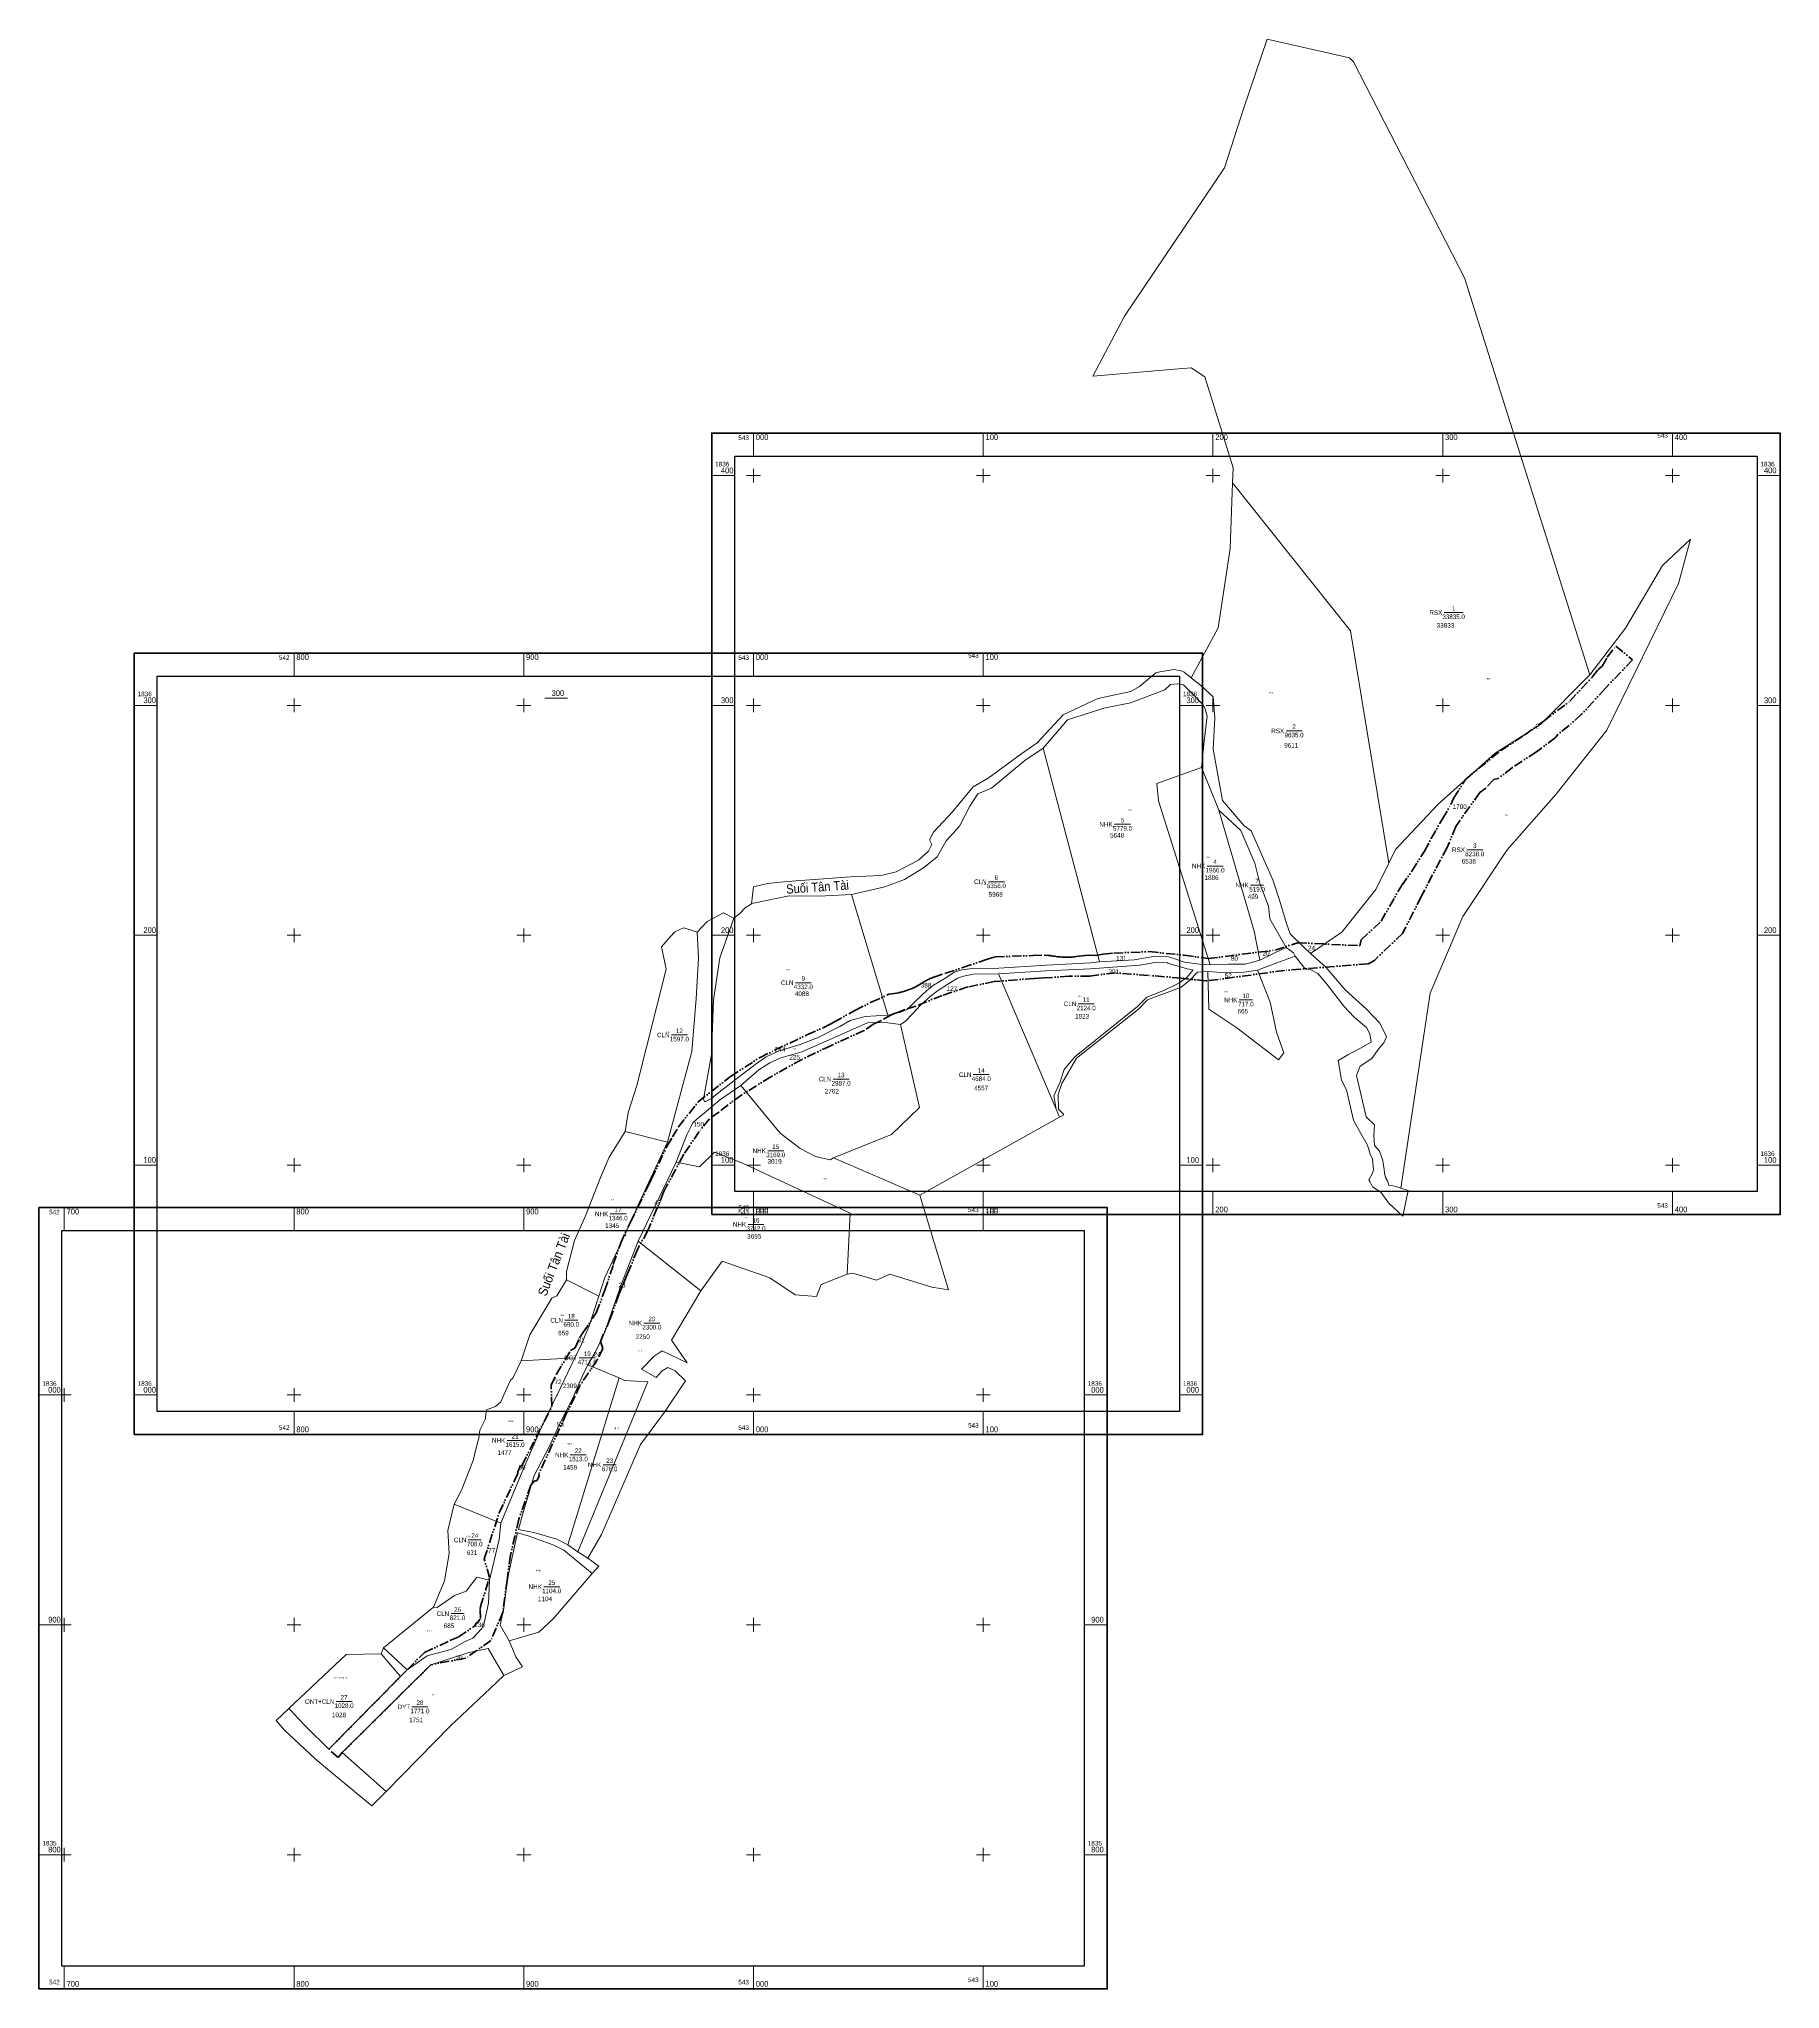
# Model space of a CAD drawing. Header units: metres. Extents: x 541636 to 543584, y 1835239 to 1836590.
# Drawn here: x 542689 to 543447, y 1835742 to 1836590 of the extents above; entities that cross this region are included whole.
import ezdxf
from ezdxf.enums import TextEntityAlignment as Align

# ---------------------------------------------------------------- set-up
doc = ezdxf.new("R2010")
doc.units = ezdxf.units.M
doc.header["$LTSCALE"] = 0.8
doc.linetypes.add('DASH_DOUBLE_DOT', pattern=[9.2, 5, -1.2, 0.3, -1.2, 0.3, -1.2])
for name, color, linetype, lineweight in [('10', 7, 'Continuous', 13), ('13', 7, 'Continuous', 13), ('2', 7, 'Continuous', 13), ('52', 7, 'DASH_DOUBLE_DOT', 53), ('63', 7, 'Continuous', 13)]:
    doc.layers.add(name, color=color, linetype=linetype, lineweight=lineweight)
for name, color, linetype in [('14', 7, 'Continuous'), ('39', 7, 'Continuous'), ('4', 7, 'Continuous'), ('5', 7, 'Continuous')]:
    doc.layers.add(name, color=color, linetype=linetype)

msp = doc.modelspace()

# ---------------------------------------------------------------- linework, layer by layer
at = {"layer": '10'}
for p, q in [((543213.24, 1836559.57), (543223.52, 1836589.94)), ((543223.52, 1836589.94), (543259.43, 1836581.8)), ((543309.42, 1836486), (543364, 1836313.31)), ((543207.43, 1836368.25), (543202.24, 1836333.83)), ((543190.53, 1836311.96), (543202.24, 1836333.83)), ((543126.05, 1836281.42), (543136.61, 1836293.79)), ((543126.05, 1836281.42), (543150.63, 1836188.48)), ((542999.18, 1836213.62), (543000, 1836221.1)), ((543042.67, 1836217.8), (543058.42, 1836165.18)), ((543256.04, 1836201.41), (543270.86, 1836219.95)), ((542979.81, 1836206.01), (542986.87, 1836209.83)), ((542991.45, 1836207.38), (542986.87, 1836209.83)), ((542994.09, 1836209.51), (542996.33, 1836212)), ((542999.8, 1836213.97), (543000, 1836214.01)), ((542975.43, 1836201.3), (542979.81, 1836206.01)), ((543242.49, 1836192.14), (543256.04, 1836201.41)), ((543106.67, 1836183.22), (543131.74, 1836124.3)), ((543171.19, 1836173.06), (543178.59, 1836175.97)), ((543178.89, 1836174.67), (543186.17, 1836177.41)), ((543186.17, 1836177.41), (543189.93, 1836180.45)), ((543281.72, 1836089.92), (543294.57, 1836174.83)), ((543167.56, 1836167.83), (543171.52, 1836171.88)), ((543000, 1836143.17), (542992.79, 1836137.66)), ((543000, 1836139.42), (543002.35, 1836141.43)), ((542983.53, 1836130.52), (542992.79, 1836137.66)), ((542994.42, 1836134.64), (542985.22, 1836128.31)), ((542994.42, 1836134.64), (542996.78, 1836136.66)), ((542996.78, 1836136.66), (543000, 1836139.42)), ((542979.21, 1836127.64), (542978.64, 1836127.75)), ((542983.21, 1836126.51), (542978.71, 1836122.74)), ((542981.65, 1836129.02), (542979.21, 1836127.64)), ((542983.53, 1836130.52), (542981.65, 1836129.02)), ((542985.22, 1836128.31), (542983.21, 1836126.51)), ((543133.23, 1836120.92), (543131.74, 1836124.3)), ((542975.26, 1836119.99), (542973.78, 1836118.49)), ((542978.71, 1836122.74), (542975.26, 1836119.99)), ((543135.01, 1836121.92), (543134.81, 1836122.33)), ((542962.51, 1836109.99), (542944.17, 1836114.57)), ((542970.92, 1836113.13), (542966.26, 1836101.27)), ((542949.82, 1836066.88), (542966.26, 1836101.27)), ((542976.5, 1836099.19), (542966.26, 1836101.27)), ((542982.96, 1836105.66), (542976.5, 1836099.19)), ((542995.26, 1836100.83), (542982.96, 1836105.66)), ((543284.9, 1836088.89), (543282.7, 1836077.76)), ((542977.04, 1836045.3), (542949.82, 1836066.88)), ((542932.72, 1836042.93), (542918.59, 1836050.09)), ((542922.26, 1836016.14), (542925.16, 1836022.06)), ((542925.47, 1836008.1), (542927.83, 1836013.12)), ((542931.12, 1836018.53), (542927.83, 1836013.12)), ((542927.83, 1836013.12), (542941.57, 1836007.46)), ((542956.7, 1836016.9), (542951.29, 1836011.29)), ((542891.33, 1836000), (542894.26, 1836006.42)), ((542925.47, 1836008.1), (542921.94, 1836000)), ((542951.29, 1836011.29), (542957.58, 1836007.64)), ((542957.58, 1836007.64), (542960.17, 1836010.52)), ((542960.17, 1836010.52), (542962.74, 1836011.89)), ((542962.74, 1836011.89), (542965.92, 1836010.46)), ((542923.59, 1835931.77), (542927.95, 1835928.94)), ((542932.68, 1835925.55), (542927.95, 1835928.94)), ((542860.64, 1835907.64), (542839.01, 1835890.06)), ((542837.86, 1835887.36), (542822.74, 1835887.13)), ((542839.01, 1835890.06), (542837.86, 1835887.36)), ((542891.32, 1835877.9), (542885.44, 1835872.3)), ((542891.32, 1835877.9), (542899.44, 1835881.73)), ((542868.17, 1835856.03), (542885.44, 1835872.3)), ((542792.15, 1835858.31), (542795.72, 1835854.27)), ((542795.72, 1835854.27), (542809.03, 1835841.84)), ((542813.72, 1835837.92), (542809.03, 1835841.84)), ((542833.91, 1835821.2), (542813.72, 1835837.92))]:
    msp.add_line(p, q, dxfattribs=at)
for points in [[(543309.42, 1836486), (543261.22, 1836579.96), (543259.43, 1836581.8)], [(543147.68, 1836443.25), (543161.51, 1836469.41), (543205.06, 1836533.93), (543213.24, 1836559.57)], [(543147.68, 1836443.25), (543181.47, 1836446.17), (543190.56, 1836446.82), (543196.4, 1836442.93), (543208.73, 1836403.31)], [(543207.43, 1836368.25), (543208.49, 1836396.83), (543208.73, 1836403.31)], [(543276.58, 1836231.39), (543259.91, 1836332.46), (543208.49, 1836396.83)], [(543294.57, 1836174.83), (543308.75, 1836208.18), (543328.02, 1836237.11), (543349.22, 1836261.21), (543371.38, 1836289.17), (543402.65, 1836353.07), (543407.78, 1836372.28)], [(543379.57, 1836333.68), (543395.63, 1836360.88), (543407.78, 1836372.28)], [(543363.51, 1836312.67), (543364, 1836313.31), (543379.57, 1836333.68)], [(543000, 1836221.1), (543006.1, 1836222.5), (543014.71, 1836223.38), (543042.28, 1836225.48), (543055.53, 1836225.97), (543062.08, 1836227.62), (543071.77, 1836232.7), (543076.22, 1836236.65), (543077.68, 1836239.47), (543076.61, 1836241.5), (543078.4, 1836244.88), (543086.58, 1836253.66), (543089.98, 1836257.82), (543095.61, 1836264.61), (543102.11, 1836268.32), (543116.79, 1836279.14), (543123.43, 1836283.79), (543134.73, 1836295.93), (543149.87, 1836303.03), (543164.28, 1836306.08), (543168.08, 1836308.24), (543175.06, 1836314.12), (543176.84, 1836314.64), (543183.13, 1836315.62), (543186.14, 1836315.03), (543187.5, 1836314.45), (543190.47, 1836312)], [(543190.47, 1836312), (543190.53, 1836311.96), (543194.75, 1836308.67)], [(543279.51, 1836237.26), (543298.04, 1836257.03), (543322.75, 1836279.28), (543342.51, 1836291.65), (543363.51, 1836312.67)], [(543151.93, 1836298.67), (543153.25, 1836298.94), (543164.03, 1836301.16), (543179.02, 1836306.81), (543181.51, 1836309.1), (543184.39, 1836309.37), (543187.22, 1836308.94), (543190.46, 1836305.65), (543195.61, 1836300.37), (543196.52, 1836298.5), (543197.4, 1836295.3), (543196.16, 1836284.4), (543194.95, 1836273.03)], [(543194.75, 1836308.67), (543200.07, 1836303.74), (543200.79, 1836294.59), (543200.04, 1836280.99), (543204.09, 1836258.69), (543213.56, 1836247.66), (543216.55, 1836245.43), (543226.09, 1836224.13), (543229.02, 1836214.85), (543232.02, 1836205.1), (543233.6, 1836200.62), (543239.63, 1836194.74)], [(543136.61, 1836293.79), (543150.74, 1836298.29), (543151.93, 1836298.67)], [(543042.67, 1836217.8), (543057.17, 1836221.11), (543065.69, 1836224.28), (543073.93, 1836229.38), (543079.91, 1836234.17), (543083.88, 1836241.13), (543089.67, 1836247.52), (543094.13, 1836256.22), (543097.6, 1836261.5), (543103.64, 1836263.97), (543118.16, 1836276.1), (543126.05, 1836281.42)], [(543198.72, 1836187.21), (543176.27, 1836258.44), (543175.49, 1836265.97), (543194.95, 1836273.03)], [(543202.53, 1836254.44), (543198.28, 1836264.93), (543194.95, 1836273.03)], [(543220.38, 1836189.2), (543217.98, 1836201.83), (543202.53, 1836254.44), (543212.12, 1836245.59), (543215.56, 1836237.45), (543218.25, 1836231.4), (543220.53, 1836222.03), (543224.16, 1836212.71), (543224.69, 1836207.09), (543231.9, 1836194.75)], [(543270.86, 1836219.95), (543276.58, 1836231.39), (543279.51, 1836237.26)], [(543000, 1836214.01), (543015.47, 1836217.19), (543028.61, 1836217.08), (543042.67, 1836217.8)], [(542985.34, 1836190.13), (542991.45, 1836207.38), (542994.09, 1836209.51)], [(542996.33, 1836212), (542999.18, 1836213.62), (542999.8, 1836213.97)], [(542918.59, 1836050.09), (542918.62, 1836053.67), (542922.14, 1836067.26), (542926.83, 1836077.93), (542933.42, 1836094.63), (542937.16, 1836103.51), (542944.17, 1836114.57), (542945.42, 1836122.87), (542949.24, 1836134.61), (542961.93, 1836185.32), (542959.96, 1836194.98), (542963.66, 1836199.26), (542965.68, 1836201.48), (542969.56, 1836203.25), (542972.17, 1836202.54), (542973.79, 1836201.9), (542975.43, 1836201.3)], [(542975.43, 1836201.3), (542976, 1836190.01), (542974.97, 1836172.54), (542973.21, 1836149.45), (542962.51, 1836109.99)], [(543198.72, 1836187.21), (543206.71, 1836187.4), (543213.93, 1836187.49), (543220.38, 1836189.2), (543226.57, 1836192.22), (543231.9, 1836194.75), (543235.03, 1836192.42), (543235.7, 1836190.98)], [(543239.63, 1836194.74), (543242.49, 1836192.14), (543249.14, 1836186.09)], [(542981.71, 1836148.19), (542982.58, 1836171.7), (542985.34, 1836190.13)], [(543058.42, 1836165.18), (543064.19, 1836166.48), (543067.04, 1836167.91), (543070.82, 1836171.68), (543075.37, 1836175.93), (543078.39, 1836178.28), (543083.26, 1836181.13), (543087.34, 1836183.98), (543090.61, 1836184.92), (543095.26, 1836185.52), (543106.77, 1836185.74), (543127.51, 1836186.99), (543146.85, 1836188.02), (543150.63, 1836188.48)], [(543064.05, 1836161.23), (543065.98, 1836162.45), (543069.27, 1836165.76), (543072.72, 1836169.64), (543076.77, 1836173.2), (543080.06, 1836175.82), (543084.59, 1836178.68), (543088.79, 1836181.35), (543091.37, 1836182.24), (543095.75, 1836183.08), (543106.67, 1836183.22)], [(543106.67, 1836183.22), (543127.19, 1836184.48), (543146.62, 1836185.42), (543168.16, 1836187.05), (543175.52, 1836188.33), (543180.19, 1836187.95)], [(543150.63, 1836188.48), (543165.73, 1836189.3), (543174.93, 1836190.91), (543180.61, 1836190.62)], [(543188.78, 1836185.45), (543191.42, 1836185.01), (543188.77, 1836181.75), (543185.07, 1836179.23), (543178.59, 1836175.97)], [(543180.19, 1836187.95), (543180.41, 1836187.89), (543188.78, 1836185.45)], [(543180.61, 1836190.62), (543181.18, 1836190.43), (543187.56, 1836188.28)], [(543187.56, 1836188.28), (543194.09, 1836187.43), (543198.72, 1836187.21)], [(543189.93, 1836180.45), (543193.26, 1836183.99), (543197.8, 1836184.17)], [(543235.7, 1836190.98), (543227.84, 1836187.96), (543219.44, 1836184.88)], [(543235.7, 1836190.98), (543240.06, 1836185.47), (543242.32, 1836185.16), (543245.59, 1836183.37), (543249.17, 1836179.26), (543256.97, 1836169.11), (543261.43, 1836164.41), (543266.83, 1836159.89), (543268.29, 1836157.16), (543268.85, 1836153.55), (543263.88, 1836150.72), (543258.68, 1836147.93), (543254.47, 1836145.47), (543255.97, 1836137), (543258.08, 1836132.71), (543261.17, 1836119.57), (543264.42, 1836113.78), (543267.28, 1836108.63), (543268.44, 1836104.71), (543269.46, 1836102.57), (543269.85, 1836097.99), (543269.48, 1836096.44), (543267.9, 1836093.64), (543268.21, 1836092.86), (543269.39, 1836090.53), (543273.07, 1836088.23), (543276.46, 1836083.53), (543282.7, 1836077.76)], [(543249.14, 1836186.09), (543257.56, 1836176.33), (543266.88, 1836167.8), (543272.62, 1836161.75), (543275.54, 1836155.8), (543274.39, 1836153.24), (543272.31, 1836150.87), (543269.07, 1836146.35), (543264.08, 1836143.06), (543262.4, 1836139.06), (543266.69, 1836121.01), (543270.32, 1836117.46), (543270.05, 1836112.92), (543270.37, 1836108.53), (543272.41, 1836106.04), (543273.78, 1836102.42), (543274.53, 1836098.18), (543274.67, 1836096.54), (543275.03, 1836094.62), (543275.91, 1836093.12), (543276.6, 1836091.24), (543278.3, 1836091.01), (543279.53, 1836090.63)], [(543171.52, 1836171.88), (543176.07, 1836173.6), (543178.89, 1836174.67)], [(543171.19, 1836173.06), (543167.1, 1836169.01), (543139.85, 1836147.18), (543135.27, 1836141.62), (543133.31, 1836135.87), (543130.76, 1836130.09), (543131.74, 1836124.3)], [(543136.81, 1836140.04), (543140.54, 1836146.49), (543167.56, 1836167.83)], [(543064.05, 1836161.23), (543072.23, 1836125.12), (543060.03, 1836113.33), (543034.76, 1836103.12), (543033.35, 1836102.25), (543026.99, 1836103.69), (543020.35, 1836107.23), (543011.58, 1836113.9), (542994.42, 1836134.64)], [(543058.42, 1836165.18), (543053.32, 1836165), (543048.64, 1836164.6), (543042, 1836162.96), (543037.6, 1836160.29), (543028.2, 1836155.58), (543020.26, 1836152.5), (543011.13, 1836149.72), (543005.55, 1836147.16), (543000.74, 1836143.74), (543000, 1836143.17)], [(543002.35, 1836141.43), (543007.07, 1836144.49), (543011.87, 1836146.66), (543021.04, 1836149.35), (543034.29, 1836155.16), (543049.68, 1836161.88), (543053.72, 1836162.08), (543058.47, 1836161.88), (543064.05, 1836161.23)], [(542978.64, 1836127.75), (542978.16, 1836128.76), (542981.71, 1836148.19)], [(543132.58, 1836130.73), (543134.27, 1836135.55), (543136.81, 1836140.04)], [(543134.81, 1836122.33), (543132.77, 1836124.34), (543132.58, 1836130.73)], [(542970.92, 1836113.13), (542972.8, 1836116.95), (542973.78, 1836118.49)], [(543072.36, 1836086.94), (543133.23, 1836120.92), (543135.01, 1836121.92)], [(542962.51, 1836109.99), (542950.17, 1836083.63), (542944.3, 1836070.29), (542935.29, 1836051.14), (542932.72, 1836042.93)], [(543040.76, 1836052.51), (543042.13, 1836079.14), (542995.26, 1836100.83)], [(543084.8, 1836045.7), (543072.36, 1836086.94), (543034.76, 1836103.12)], [(543279.53, 1836090.63), (543281.72, 1836089.92), (543284.9, 1836088.89)], [(542949.82, 1836066.88), (542942.57, 1836048.41), (542934.86, 1836026.34), (542931.12, 1836018.53)], [(542977.04, 1836045.3), (542986.29, 1836058.19), (543007.08, 1836050.95), (543018.2, 1836043.56), (543027.36, 1836042.8)], [(542898.83, 1836014.9), (542902.66, 1836026.22), (542907.85, 1836034.83), (542912.17, 1836042.17), (542914.35, 1836043.18), (542918.59, 1836050.09)], [(543027.36, 1836042.8), (543029.38, 1836048.12), (543040.76, 1836052.51)], [(543084.8, 1836045.7), (543077.6, 1836046.84), (543059.31, 1836052.54), (543053.55, 1836049.98), (543043.25, 1836053.01), (543040.76, 1836052.51)], [(542932.72, 1836042.93), (542928.4, 1836030.09), (542925.16, 1836022.06)], [(542971.09, 1836013.92), (542964.24, 1836023.83), (542977.04, 1836045.3)], [(542894.26, 1836006.42), (542895.28, 1836007.38), (542898.83, 1836014.9), (542922.26, 1836016.14), (542914.47, 1836000)], [(542971.09, 1836013.92), (542960.19, 1836019.18), (542956.7, 1836016.9)], [(542941.57, 1836007.46), (542919.11, 1835934.76), (542923.59, 1835931.77)], [(542941.57, 1836007.46), (542943.77, 1836006.32), (542953.97, 1836005.74), (542923.59, 1835931.77)], [(542965.92, 1836010.46), (542970.44, 1836006.22), (542961.3, 1835992.56)], [(542860.64, 1835907.64), (542865.52, 1835919.16), (542867.55, 1835931.08), (542866.91, 1835941.06), (542869.68, 1835952.52), (542872.89, 1835958.57), (542877.94, 1835971.56), (542879.49, 1835977.65), (542880.5, 1835981.25), (542880.85, 1835984.68), (542883.17, 1835989.35), (542883.83, 1835993.53), (542887.71, 1835994.92), (542889.99, 1835997.05), (542891.33, 1836000)], [(542914.47, 1836000), (542914.26, 1835999.56), (542907.35, 1835984.95), (542899.6, 1835967.23)], [(542921.94, 1836000), (542921.48, 1835998.94), (542915.61, 1835987.28), (542911.01, 1835977.37), (542904.57, 1835964.9)], [(542961.3, 1835992.56), (542950.79, 1835978.46), (542933.87, 1835939.36), (542927.95, 1835928.94)], [(542869.68, 1835952.52), (542890.06, 1835944.29), (542899.6, 1835967.23)], [(542919.11, 1835934.76), (542914.43, 1835937.24), (542904.37, 1835940.19), (542897.76, 1835941.53), (542899.53, 1835948.48), (542904.57, 1835964.9)], [(542885.09, 1835919.44), (542887.12, 1835928.01), (542889.33, 1835937.19), (542890.06, 1835944.29)], [(542929.82, 1835922.26), (542917.44, 1835932.41), (542913.05, 1835934.67), (542901.95, 1835938.66), (542897.32, 1835940.03), (542895.92, 1835934.09), (542893.42, 1835922.01), (542892.27, 1835915.29), (542891.27, 1835907.32), (542889.65, 1835899.91), (542893.7, 1835893.08)], [(542885.09, 1835919.44), (542879.5, 1835920.67), (542874.91, 1835914.63), (542869.81, 1835912.71), (542862.32, 1835907.56), (542860.64, 1835907.64)], [(542912.94, 1835902.8), (542929.82, 1835922.26), (542932.68, 1835925.55)], [(542839.01, 1835890.06), (542849.31, 1835880.49), (542857.93, 1835886.52), (542868.25, 1835889.33), (542874.52, 1835892.79), (542877.83, 1835894.21), (542881.68, 1835898.44), (542882.83, 1835900.7), (542884.6, 1835909.45), (542885.09, 1835919.44)], [(542893.7, 1835893.08), (542906.5, 1835896.85), (542912.94, 1835902.8)], [(542792.15, 1835858.31), (542797.75, 1835863.59), (542822.74, 1835887.13)], [(542837.86, 1835887.36), (542846.38, 1835877.49), (542815.17, 1835845.89)], [(542840.13, 1835827.52), (542820.99, 1835844.43), (542859.54, 1835882.65), (542875.6, 1835887.83), (542884.49, 1835889.75)], [(542884.49, 1835889.75), (542891.12, 1835878.25), (542891.32, 1835877.9)], [(542893.7, 1835893.08), (542896.51, 1835886.05), (542899.44, 1835881.73)], [(542802.01, 1835859.14), (542798.71, 1835862.63), (542797.75, 1835863.59)], [(542802.01, 1835859.14), (542805.18, 1835855.8), (542815.17, 1835845.89)], [(542833.91, 1835821.2), (542840.13, 1835827.52), (542868.17, 1835856.03)]]:
    msp.add_lwpolyline(points, dxfattribs=at)
msp.add_lwpolyline([(543219.44, 1836184.88), (543213.62, 1836183.99), (543205.73, 1836183.61), (543197.8, 1836184.17), (543198.16, 1836167.8), (543210.36, 1836159.69), (543228.48, 1836145.82), (543230.8, 1836148.82), (543227.58, 1836157.86), (543224.92, 1836170.88)], close=True, dxfattribs=at)
at = {"layer": '13'}
for p, q in [((543300.66, 1836340.37), (543308.87, 1836340.37)), ((543231.82, 1836288.94), (543238.77, 1836288.94)), ((543157.14, 1836248.29), (543164.09, 1836248.29)), ((543310.45, 1836237.2), (543317.4, 1836237.2)), ((543197.43, 1836230.12), (543204.38, 1836230.12)), ((543102.24, 1836223.3), (543109.19, 1836223.3)), ((543216.36, 1836221.82), (543222.05, 1836221.82)), ((543018.21, 1836179.37), (543025.16, 1836179.37)), ((543141.32, 1836170.17), (543148.27, 1836170.17)), ((543211.46, 1836171.86), (543217.15, 1836171.86)), ((542964.25, 1836156.62), (542971.2, 1836156.62)), ((543034.65, 1836137.42), (543041.61, 1836137.42)), ((543095.66, 1836139.37), (543102.61, 1836139.37)), ((543006.19, 1836106.25), (543013.14, 1836106.25)), ((542937.59, 1836078.75), (542944.54, 1836078.75)), ((542997.61, 1836074.23), (543004.56, 1836074.23)), ((542917.83, 1836032.5), (542923.52, 1836032.5)), ((542952.3, 1836031.3), (542959.25, 1836031.3)), ((542924.17, 1836016.13), (542931.12, 1836016.13)), ((542892.74, 1835980.22), (542899.69, 1835980.22)), ((542920.23, 1835973.94), (542927.18, 1835973.94)), ((542934.51, 1835969.62), (542940.2, 1835969.62)), ((542875.83, 1835936.97), (542881.52, 1835936.97)), ((542908.68, 1835916.56), (542915.63, 1835916.56)), ((542868.33, 1835904.87), (542874.02, 1835904.87)), ((542818.31, 1835866.62), (542825.26, 1835866.62)), ((542851.33, 1835864.32), (542858.29, 1835864.32))]:
    msp.add_line(p, q, dxfattribs=at)
at = {"layer": '52'}
for points in [[(543132.4, 1836190.68), (543133.04, 1836190.61), (543133.67, 1836190.55), (543134.31, 1836190.5), (543134.95, 1836190.46), (543135.59, 1836190.44), (543136.23, 1836190.43), (543136.87, 1836190.43), (543137.46, 1836190.45), (543138.06, 1836190.48), (543138.66, 1836190.52), (543139.25, 1836190.58), (543139.85, 1836190.64), (543140.44, 1836190.72), (543141.74, 1836190.9), (543143.05, 1836191.05), (543144.36, 1836191.17), (543146.1, 1836191.29), (543148.72, 1836191.21), (543152.26, 1836191.83), (543156.9, 1836192.24), (543172.23, 1836192.87), (543187.5, 1836191.33), (543197.95, 1836189.86), (543227.11, 1836193.57), (543236.83, 1836196.75), (543263.88, 1836195.45), (543264.43, 1836197.97), (543273.13, 1836206.11), (543282.06, 1836221.56), (543286.58, 1836227.91), (543291.99, 1836236.59), (543295.03, 1836242.04), (543299.84, 1836250.59), (543303.56, 1836256.85), (543304.67, 1836259.57), (543309.91, 1836267.83), (543325.28, 1836280.43), (543335.72, 1836287.21), (543344.09, 1836293.26), (543355.25, 1836301.8), (543364.89, 1836312.06), (543365.03, 1836312.23), (543367.61, 1836315.63), (543369.46, 1836317.02), (543371.63, 1836320.96), (543375.28, 1836325.79), (543382.59, 1836319.86), (543370.86, 1836307.51), (543370.72, 1836307.35), (543360.46, 1836296.14), (543355.02, 1836291.32), (543350.05, 1836287.33), (543349.02, 1836285.99), (543340.76, 1836279.79), (543330.34, 1836272.96), (543324.11, 1836268.21), (543322.25, 1836267.71), (543318.69, 1836264.06), (543316.1, 1836262.08), (543305.66, 1836247.39), (543302, 1836238.21), (543298.98, 1836232.76), (543290.65, 1836216.83), (543282.58, 1836200.87), (543270.26, 1836189.09), (543268.44, 1836187.98), (543267.51, 1836187.58), (543231.17, 1836184.73), (543202.32, 1836180.74), (543197.01, 1836180.12), (543186.17, 1836181.34), (543171.9, 1836182.54), (543157.55, 1836183.67), (543146.27, 1836182.23), (543137.42, 1836182.18), (543126.23, 1836181.42), (543122.2, 1836181.26), (543104.82, 1836179.83), (543093.28, 1836177.53), (543082.13, 1836173.86), (543070.69, 1836169.22), (543066.03, 1836167.68), (543062.61, 1836166.43), (543061.26, 1836165.96), (543060.03, 1836165.42), (543055.65, 1836162.93), (543052.35, 1836161.43), (543048.13, 1836158.64), (543034.07, 1836152.17), (543033.6, 1836151.95), (543021.09, 1836146.02), (543007.58, 1836138.4), (542994.87, 1836130.62), (542984.84, 1836123.06), (542980.82, 1836120.09), (542976.33, 1836114.68)], [(542815.17, 1835845.89), (542849.31, 1835880.49), (542856.74, 1835887.94), (542867.8, 1835893.11), (542871.61, 1835894.76), (542878.47, 1835899.35), (542881.21, 1835902.68), (542881.05, 1835907), (542881.12, 1835907.97), (542885.14, 1835920.59), (542882.75, 1835928.65), (542889.32, 1835948.69), (542896.43, 1835963.75), (542897.4, 1835965.75), (542897.35, 1835966.63), (542898.41, 1835968.84), (542899.26, 1835969.53), (542905.48, 1835981.82), (542912.25, 1835995.14), (542911.92, 1836004.26), (542914.22, 1836009.06), (542920.39, 1836019.29), (542922.36, 1836020.44), (542924.41, 1836024.95), (542925.76, 1836026.98), (542931.56, 1836035.81), (542935.3, 1836045.59), (542938.98, 1836056.82), (542942.21, 1836066.19), (542946.42, 1836075.15), (542954.33, 1836091.3), (542955.6, 1836093.99), (542962.38, 1836108.39), (542964.76, 1836112.25), (542967.37, 1836116.69), (542975.86, 1836127.48), (542989.97, 1836138.56), (543002.61, 1836146.71), (543009.15, 1836149.97), (543023.26, 1836156.67), (543030.86, 1836160.03), (543032.79, 1836161), (543033.89, 1836161.59), (543034.98, 1836162.21), (543044.17, 1836167.3), (543051.28, 1836170.85), (543058.96, 1836174.35), (543062.43, 1836174.88), (543062.9, 1836174.96), (543063.37, 1836175.05), (543063.84, 1836175.15), (543064.3, 1836175.26), (543064.77, 1836175.37), (543065.23, 1836175.5), (543065.69, 1836175.63), (543066.14, 1836175.77), (543066.59, 1836175.93), (543067.04, 1836176.08), (543067.49, 1836176.25), (543068.12, 1836176.5), (543068.74, 1836176.77), (543069.36, 1836177.05), (543069.98, 1836177.34), (543070.59, 1836177.64), (543071.19, 1836177.96), (543071.78, 1836178.29), (543072.37, 1836178.63), (543072.95, 1836178.98), (543073.52, 1836179.35), (543073.88, 1836179.58), (543074.25, 1836179.8), (543074.62, 1836180.02), (543074.99, 1836180.23), (543075.37, 1836180.43), (543075.75, 1836180.62), (543076.14, 1836180.81), (543076.53, 1836180.99), (543076.92, 1836181.16), (543077.32, 1836181.33), (543077.72, 1836181.48), (543078.12, 1836181.63), (543078.52, 1836181.77), (543083.57, 1836183.45), (543091.15, 1836185.99), (543101.44, 1836189.44), (543104.12, 1836190.34), (543105.29, 1836190.56), (543121.53, 1836191.18), (543126.7, 1836191.33), (543128.36, 1836191.22), (543128.92, 1836191.17), (543129.48, 1836191.11), (543130.03, 1836191.05), (543130.59, 1836190.97), (543131.14, 1836190.88), (543131.77, 1836190.77), (543132.4, 1836190.68)], [(542976.33, 1836114.68), (542969.71, 1836104.75), (542962.11, 1836090.85), (542960.83, 1836088.17), (542953.98, 1836071.5), (542949.45, 1836063.24), (542945.94, 1836054.5), (542944.61, 1836051.4), (542942.96, 1836047.45), (542941.32, 1836043.59), (542937.66, 1836033.34), (542933.38, 1836023.33), (542934.42, 1836020.15), (542932.29, 1836015.69), (542924.47, 1836004.14), (542922.16, 1835999.35), (542918.64, 1835992.09), (542912.4, 1835978.51), (542906.57, 1835965.73), (542906.73, 1835964.85), (542905.67, 1835962.64), (542904.66, 1835962.67), (542903.07, 1835960.78), (542897.88, 1835945.97), (542894.21, 1835930.36), (542892.72, 1835919.3), (542890.98, 1835906.29), (542890.85, 1835905.33), (542885.7, 1835893.21), (542874.82, 1835885.53), (542859.54, 1835882.65), (542820.99, 1835844.43), (542819.21, 1835842.29), (542815.17, 1835845.89)]]:
    msp.add_lwpolyline(points, dxfattribs=at)
at = {"layer": '63'}
for p, q in [((543000, 1836408.46), (543000, 1836418.46)), ((543100, 1836408.46), (543100, 1836418.46)), ((543200, 1836408.46), (543200, 1836418.46)), ((543300, 1836408.46), (543300, 1836418.46)), ((543400, 1836408.46), (543400, 1836418.46)), ((542981.81, 1836400), (542991.81, 1836400)), ((542997, 1836400), (543003, 1836400)), ((543000, 1836397), (543000, 1836403)), ((543097, 1836400), (543103, 1836400)), ((543100, 1836397), (543100, 1836403)), ((543197, 1836400), (543203, 1836400)), ((543200, 1836397), (543200, 1836403)), ((543297, 1836400), (543303, 1836400)), ((543300, 1836397), (543300, 1836403)), ((543397, 1836400), (543403, 1836400)), ((543400, 1836397), (543400, 1836403)), ((543436.81, 1836400), (543446.81, 1836400)), ((542800, 1836312.8), (542800, 1836322.8)), ((542900, 1836312.8), (542900, 1836322.8)), ((543000, 1836312.8), (543000, 1836322.8)), ((543100, 1836312.8), (543100, 1836322.8)), ((542800, 1836297), (542800, 1836303)), ((542900, 1836297), (542900, 1836303)), ((542909.1, 1836303.12), (542919.1, 1836303.12)), ((543000, 1836297), (543000, 1836303)), ((543000, 1836297), (543000, 1836303)), ((543100, 1836297), (543100, 1836303)), ((543100, 1836297), (543100, 1836303)), ((543200, 1836297), (543200, 1836303)), ((543300, 1836297), (543300, 1836303)), ((543400, 1836297), (543400, 1836303)), ((542730.44, 1836300), (542740.44, 1836300)), ((542797, 1836300), (542803, 1836300)), ((542897, 1836300), (542903, 1836300)), ((542981.81, 1836300), (542991.81, 1836300)), ((542997, 1836300), (543003, 1836300)), ((542997, 1836300), (543003, 1836300)), ((543097, 1836300), (543103, 1836300)), ((543097, 1836300), (543103, 1836300)), ((543185.44, 1836300), (543195.44, 1836300)), ((543197, 1836300), (543203, 1836300)), ((543297, 1836300), (543303, 1836300)), ((543397, 1836300), (543403, 1836300)), ((543436.81, 1836300), (543446.81, 1836300)), ((542730.44, 1836200), (542740.44, 1836200)), ((542797, 1836200), (542803, 1836200)), ((542800, 1836197), (542800, 1836203)), ((542897, 1836200), (542903, 1836200)), ((542900, 1836197), (542900, 1836203)), ((542981.81, 1836200), (542991.81, 1836200)), ((542997, 1836200), (543003, 1836200)), ((542997, 1836200), (543003, 1836200)), ((543000, 1836197), (543000, 1836203)), ((543000, 1836197), (543000, 1836203)), ((543097, 1836200), (543103, 1836200)), ((543097, 1836200), (543103, 1836200)), ((543100, 1836197), (543100, 1836203)), ((543100, 1836197), (543100, 1836203)), ((543185.44, 1836200), (543195.44, 1836200)), ((543197, 1836200), (543203, 1836200)), ((543200, 1836197), (543200, 1836203)), ((543297, 1836200), (543303, 1836200)), ((543300, 1836197), (543300, 1836203)), ((543397, 1836200), (543403, 1836200)), ((543400, 1836197), (543400, 1836203)), ((543436.81, 1836200), (543446.81, 1836200)), ((542730.44, 1836100), (542740.44, 1836100)), ((542797, 1836100), (542803, 1836100)), ((542800, 1836097), (542800, 1836103)), ((542897, 1836100), (542903, 1836100)), ((542900, 1836097), (542900, 1836103)), ((542981.81, 1836100), (542991.81, 1836100)), ((542997, 1836100), (543003, 1836100)), ((542997, 1836100), (543003, 1836100)), ((543000, 1836097), (543000, 1836103)), ((543000, 1836097), (543000, 1836103)), ((543097, 1836100), (543103, 1836100)), ((543097, 1836100), (543103, 1836100)), ((543100, 1836097), (543100, 1836103)), ((543100, 1836097), (543100, 1836103)), ((543185.44, 1836100), (543195.44, 1836100)), ((543197, 1836100), (543203, 1836100)), ((543200, 1836097), (543200, 1836103)), ((543297, 1836100), (543303, 1836100)), ((543300, 1836097), (543300, 1836103)), ((543397, 1836100), (543403, 1836100)), ((543400, 1836097), (543400, 1836103)), ((543436.81, 1836100), (543446.81, 1836100)), ((542700, 1836071.56), (542700, 1836081.56)), ((542800, 1836071.56), (542800, 1836081.56)), ((542900, 1836071.56), (542900, 1836081.56)), ((543000, 1836078.46), (543000, 1836088.46)), ((543000, 1836071.56), (543000, 1836081.56)), ((543100, 1836078.46), (543100, 1836088.46)), ((543100, 1836071.56), (543100, 1836081.56)), ((543200, 1836078.46), (543200, 1836088.46)), ((543300, 1836078.46), (543300, 1836088.46)), ((543400, 1836078.46), (543400, 1836088.46)), ((542688.98, 1836000), (542698.98, 1836000)), ((542697, 1836000), (542703, 1836000)), ((542700, 1835997), (542700, 1836003)), ((542730.44, 1836000), (542740.44, 1836000)), ((542797, 1836000), (542803, 1836000)), ((542797, 1836000), (542803, 1836000)), ((542800, 1835997), (542800, 1836003)), ((542800, 1835997), (542800, 1836003)), ((542897, 1836000), (542903, 1836000)), ((542897, 1836000), (542903, 1836000)), ((542900, 1835997), (542900, 1836003)), ((542900, 1835997), (542900, 1836003)), ((542997, 1836000), (543003, 1836000)), ((542997, 1836000), (543003, 1836000)), ((543000, 1835997), (543000, 1836003)), ((543000, 1835997), (543000, 1836003)), ((543097, 1836000), (543103, 1836000)), ((543097, 1836000), (543103, 1836000)), ((543100, 1835997), (543100, 1836003)), ((543100, 1835997), (543100, 1836003)), ((543143.98, 1836000), (543153.98, 1836000)), ((543185.44, 1836000), (543195.44, 1836000)), ((542800, 1835982.8), (542800, 1835992.8)), ((542900, 1835982.8), (542900, 1835992.8)), ((543000, 1835982.8), (543000, 1835992.8)), ((543100, 1835982.8), (543100, 1835992.8)), ((542700, 1835897), (542700, 1835903)), ((542800, 1835897), (542800, 1835903)), ((542900, 1835897), (542900, 1835903)), ((543000, 1835897), (543000, 1835903)), ((543100, 1835897), (543100, 1835903)), ((542688.98, 1835900), (542698.98, 1835900)), ((542697, 1835900), (542703, 1835900)), ((542797, 1835900), (542803, 1835900)), ((542897, 1835900), (542903, 1835900)), ((542997, 1835900), (543003, 1835900)), ((543097, 1835900), (543103, 1835900)), ((543143.98, 1835900), (543153.98, 1835900)), ((542700, 1835797), (542700, 1835803)), ((542800, 1835797), (542800, 1835803)), ((542900, 1835797), (542900, 1835803)), ((543000, 1835797), (543000, 1835803)), ((543100, 1835797), (543100, 1835803)), ((542688.98, 1835800), (542698.98, 1835800)), ((542697, 1835800), (542703, 1835800)), ((542797, 1835800), (542803, 1835800)), ((542897, 1835800), (542903, 1835800)), ((542997, 1835800), (543003, 1835800)), ((543097, 1835800), (543103, 1835800)), ((543143.98, 1835800), (543153.98, 1835800)), ((542700, 1835741.56), (542700, 1835751.56)), ((542800, 1835741.56), (542800, 1835751.56)), ((542900, 1835741.56), (542900, 1835751.56)), ((543000, 1835741.56), (543000, 1835751.56)), ((543100, 1835741.56), (543100, 1835751.56))]:
    msp.add_line(p, q, dxfattribs=at)
at = {"layer": '63', "lineweight": 40}
for points in [[(542981.81, 1836078.46), (542981.81, 1836418.46), (543446.81, 1836418.46), (543446.81, 1836078.46)], [(542730.44, 1835982.8), (542730.44, 1836322.8), (543195.44, 1836322.8), (543195.44, 1835982.8)], [(542688.98, 1835741.56), (542688.98, 1836081.56), (543153.98, 1836081.56), (543153.98, 1835741.56)]]:
    msp.add_lwpolyline(points, close=True, dxfattribs=at)
at = {"layer": '63'}
for points in [[(542991.81, 1836408.46), (543436.81, 1836408.46), (543436.81, 1836088.46), (542991.81, 1836088.46)], [(542740.44, 1836312.8), (543185.44, 1836312.8), (543185.44, 1835992.8), (542740.44, 1835992.8)], [(542698.98, 1836071.56), (543143.98, 1836071.56), (543143.98, 1835751.56), (542698.98, 1835751.56)]]:
    msp.add_lwpolyline(points, close=True, dxfattribs=at)
at = {"layer": '63', "lineweight": 25}
for points in [[(542991.81, 1836088.46), (542991.81, 1836408.46), (543436.81, 1836408.46), (543436.81, 1836088.46)], [(542740.44, 1835992.8), (542740.44, 1836312.8), (543185.44, 1836312.8), (543185.44, 1835992.8)], [(542698.98, 1835751.56), (542698.98, 1836071.56), (543143.98, 1836071.56), (543143.98, 1835751.56)]]:
    msp.add_lwpolyline(points, close=True, dxfattribs=at)

# ---------------------------------------------------------------- texts
at = {"layer": '13'}
for s, width, p in [('1', 0.75, (543304.765, 1836341.16)), ('2', 0.85, (543235.3, 1836289.73)), ('5', 0.85, (543160.625, 1836249.09)), ('3', 0.85, (543313.93, 1836237.99)), ('6', 0.85, (543105.715, 1836224.1)), ('4', 0.85, (543200.91, 1836230.92)), ('7', 0.85, (543219.205, 1836222.62)), ('9', 0.85, (543021.68, 1836180.16)), ('10', 0.85, (543214.315, 1836172.66)), ('11', 0.8, (543144.795, 1836170.97)), ('12', 0.85, (542967.735, 1836157.42)), ('14', 0.85, (543099.135, 1836140.17)), ('13', 0.85, (543038.135, 1836138.22)), ('15', 0.85, (543009.665, 1836107.05)), ('17', 0.85, (542941.07, 1836079.55)), ('16', 0.85, (543001.085, 1836075.03)), ('18', 0.85, (542920.685, 1836033.3)), ('20', 0.85, (542955.775, 1836032.09)), ('19', 0.85, (542927.645, 1836016.93)), ('21', 0.8, (542896.225, 1835981.02)), ('22', 0.85, (542923.715, 1835974.74)), ('23', 0.85, (542937.365, 1835970.42)), ('24', 0.85, (542878.685, 1835937.76)), ('25', 0.85, (542912.165, 1835917.36)), ('26', 0.85, (542871.155, 1835905.67)), ('27', 0.85, (542821.79, 1835867.42)), ('28', 0.85, (542854.815, 1835865.12))]:
    msp.add_text(s, height=2, dxfattribs=dict(at, width=width)).set_placement(p, align=Align.CENTER)
at = {"layer": '14'}
for s, height, width, p in [('RSX', 0.6, 0.8, (543320.095, 1836311.27)), ('RSX', 0.6, 0.8, (543225.315, 1836305.23)), ('RSX', 0.6, 0.8, (543327.535, 1836252.04)), ('CLN', 0.6, 1.1, (543100.02, 1836221.83)), ('CLN', 0.6, 1.1, (543142.03, 1836173.31)), ('CLN', 0.6, 1.1, (543090.45, 1836138.32)), ('CLN', 0.5, 1.1, (542916.675, 1836034.4)), ('CLN', 0.7996, 1.1, (542876, 1835938.02)), ('CLN', 0.7996, 1.1, (542859.16, 1835896.98)), ('ONT+CLN', 0.7997, 1.1, (542820.255, 1835876.52)), ('DYT', 0.7997, 0.9, (542860.87, 1835869.13))]:
    msp.add_text(s, height=height, dxfattribs=dict(at, width=width)).set_placement(p, align=Align.CENTER)
for s, height, p in [('NHK', 0.6, (543163.8, 1836254.18)), ('NHK', 0.6, (543197.75, 1836233.59)), ('NHK', 0.6, (543218.17, 1836217.69)), ('CLN', 0.6, (543014.945, 1836184.75)), ('NHK', 0.6, (543205.59, 1836175.13)), ('CLN', 0.5, (542962.725, 1836157.65)), ('DGT', 0.6, (543017.805, 1836150.37)), ('CLN', 0.6, (543037.255, 1836137)), ('NHK', 0.6, (543031.13, 1836093.77)), ('NHK', 0.5, (542938.68, 1836084.67)), ('NHK', 0.5, (542997, 1836076.95)), ('NHK', 0.5, (542950.73, 1836019.06)), ('NHK', 0.8, (542894.54, 1835988.24)), ('NHK', 0.8, (542940.3, 1835985.08)), ('NHK', 0.8, (542919.99, 1835978.33)), ('NHK', 0.8, (542906.38, 1835923.21))]:
    msp.add_text(s, height=height, dxfattribs=at).set_placement(p, align=Align.CENTER)
at = {"layer": '2'}
for s, width, p in [('RSX', 0.9, (543299.84, 1836339.36)), ('RSX', 0.9, (543231.01, 1836287.93)), ('NHK', 0.9, (543156.33, 1836247.29)), ('RSX', 0.9, (543309.64, 1836236.19)), ('NHK', 0.9, (543196.62, 1836229.12)), ('CLN', 0.85, (543101.45, 1836222.3)), ('NHK', 0.9, (543215.55, 1836220.82)), ('CLN', 0.85, (543017.4, 1836178.36)), ('CLN', 0.85, (543140.52, 1836169.17)), ('NHK', 0.9, (543210.65, 1836170.86)), ('CLN', 0.85, (542963.45, 1836155.62)), ('CLN', 0.85, (543094.86, 1836138.37)), ('CLN', 0.85, (543033.85, 1836136.42)), ('NHK', 0.9, (543005.37, 1836105.25)), ('NHK', 0.9, (542936.78, 1836077.75)), ('NHK', 0.9, (542996.8, 1836073.23)), ('CLN', 0.85, (542917.04, 1836031.5)), ('NHK', 0.9, (542951.48, 1836030.29)), ('DGT', 0.9, (542923.37, 1836015.13)), ('NHK', 0.9, (542891.93, 1835979.22)), ('NHK', 0.9, (542919.42, 1835972.94)), ('NHK', 0.9, (542933.7, 1835968.62)), ('CLN', 0.85, (542875.04, 1835935.96)), ('NHK', 0.9, (542907.87, 1835915.56)), ('CLN', 0.85, (542867.52, 1835903.87)), ('ONT+CLN', 0.85, (542817.52, 1835865.62)), ('DYT', 0.9, (542850.53, 1835863.32))]:
    msp.add_text(s, height=2, dxfattribs=dict(at, width=width)).set_placement(p, align=Align.RIGHT)
at = {"layer": '39'}
for rotation, width, p in [(3.911, 0.9, (543027.984, 1836218.996)), (68.602, 0.95, (542914.957, 1836056.055))]:
    msp.add_text('Suối Tân Tài', height=4, rotation=rotation, dxfattribs=dict(at, width=width)).set_placement(p, align=Align.CENTER)
at = {"layer": '4', "width": 0.85}
for s, p in [('33835.0', (543304.76, 1836337.56)), ('9635.0', (543235.3, 1836286.13)), ('5779.0', (543160.62, 1836245.49)), ('8238.0', (543313.93, 1836234.39)), ('1966.0', (543200.91, 1836227.32)), ('6356.0', (543105.72, 1836220.5)), ('519.0', (543219.205, 1836219.02)), ('4332.0', (543021.685, 1836176.56)), ('2124.0', (543144.795, 1836167.37)), ('717.0', (543214.31, 1836169.06)), ('1597.0', (542967.73, 1836153.82)), ('2987.0', (543038.13, 1836134.62)), ('4684.0', (543099.13, 1836136.57)), ('3169.0', (543009.665, 1836103.45)), ('1346.0', (542941.07, 1836075.95)), ('3742.0', (543001.09, 1836071.43)), ('690.0', (542920.68, 1836029.7)), ('2300.0', (542955.775, 1836028.49)), ('4711.0', (542927.64, 1836013.33)), ('1615.0', (542896.22, 1835977.42)), ('1513.0', (542923.71, 1835971.14)), ('676.0', (542937.355, 1835966.82)), ('708.0', (542878.675, 1835934.16)), ('1104.0', (542912.16, 1835913.76)), ('821.0', (542871.155, 1835902.07)), ('1028.0', (542821.79, 1835863.82)), ('1771.0', (542854.81, 1835861.52))]:
    msp.add_text(s, height=2, dxfattribs=at).set_placement(p, align=Align.CENTER)
at = {"layer": '5'}
for s, width, p in [('33833', 0.95, (543301.2, 1836333.82)), ('2', 0.85, (543341.205, 1836289.99)), ('9611', 0.9, (543234.06, 1836281.65)), ('1700', 0.95, (543307.395, 1836254.96)), ('5648', 0.95, (543158.275, 1836242.51)), ('1886', 0.95, (543199.375, 1836224.07)), ('6538', 0.95, (543311.33, 1836231.2)), ('5968', 0.95, (543105.425, 1836216.8)), ('499', 0.95, (543217.405, 1836215.75)), ('20', 0.95, (543223.105, 1836191.14)), ('24', 0.95, (543242.9, 1836193.43)), ('301', 0.85, (543156.785, 1836183.21)), ('131', 0.85, (543160.085, 1836189.04)), ('52', 0.9, (543206.62, 1836181.55)), ('80', 0.95, (543209.325, 1836188.92)), ('4088', 0.95, (543021.045, 1836173.55)), ('388', 0.95, (543075.105, 1836177.29)), ('127', 0.95, (543086.345, 1836175.8)), ('665', 0.95, (543212.995, 1836165.99)), ('1823', 0.95, (543143.01, 1836163.77)), ('244', 0.95, (543011.54, 1836149.34)), ('225', 0.95, (543017.905, 1836145.93)), ('2762', 0.95, (543034.06, 1836131.16)), ('4557', 0.95, (543099.075, 1836132.52)), ('150', 0.95, (542976.135, 1836116.81)), ('3019', 0.95, (543009.17, 1836100.63)), ('47', 0.95, (542958.395, 1836082.63)), ('1345', 0.95, (542938.48, 1836072.69)), ('1', 0.65, (542944.18, 1836069.22)), ('3695', 0.95, (543000.325, 1836068.03)), ('26', 0.9, (542942.75, 1836046.84)), ('659', 0.95, (542917.275, 1836025.95)), ('31', 0.8, (542924.935, 1836022.94)), ('2250', 0.95, (542951.775, 1836024.43)), ('24', 0.95, (542931.96, 1836016.76)), ('72', 0.9, (542914.92, 1836004.72)), ('2309', 0.95, (542920.035, 1836002.98)), ('54', 0.95, (542915.97, 1835986.17)), ('1477', 0.95, (542891.59, 1835973.95)), ('66', 0.9, (542899.23, 1835967.57)), ('1459', 0.95, (542920.17, 1835967.51)), ('631', 0.85, (542877.46, 1835930.42)), ('77', 0.95, (542886.035, 1835931.25)), ('1104', 0.95, (542909.235, 1835910.29)), ('685', 0.95, (542867.43, 1835898.61)), ('136', 0.95, (542880.74, 1835899)), ('20', 0.95, (542871.855, 1835884.63)), ('1028', 0.95, (542819.555, 1835859.8)), ('1751', 0.9, (542853.13, 1835857.64))]:
    msp.add_text(s, height=2, dxfattribs=dict(at, width=width)).set_placement(p, align=Align.CENTER)
at = {"layer": '63', "width": 0.95}
for s, p in [('543', (542998, 1836415.46)), ('543', (543398, 1836416.46)), ('542', (542798, 1836319.8)), ('543', (542998, 1836319.8)), ('543', (543098, 1836320.8)), ('543', (542998, 1836080.46)), ('543', (543098, 1836079.56)), ('543', (543398, 1836081.46)), ('542', (542698, 1836078.56)), ('543', (542998, 1836078.56)), ('543', (543098, 1835985.8)), ('542', (542798, 1835984.8)), ('543', (542998, 1835984.8)), ('542', (542698, 1835743.56)), ('543', (542998, 1835743.56)), ('543', (543098, 1835744.56))]:
    msp.add_text(s, height=2, dxfattribs=at).set_placement(p, align=Align.RIGHT)
for s, height, p in [('000', 2.5, (543001, 1836415.46)), ('100', 2.5, (543101, 1836415.46)), ('200', 2.5, (543201, 1836415.46)), ('300', 2.5, (543301, 1836415.46)), ('400', 2.5, (543401, 1836415.46)), ('1836', 2, (542983.31, 1836404)), ('400', 2.5, (542985.81, 1836401)), ('1836', 2, (543438.31, 1836404)), ('400', 2.5, (543439.81, 1836401)), ('800', 2.5, (542801, 1836319.8)), ('900', 2.5, (542901, 1836319.8)), ('000', 2.5, (543001, 1836319.8)), ('100', 2.5, (543101, 1836319.8)), ('1836', 2, (542731.94, 1836304)), ('300', 2.5, (542734.44, 1836301)), ('300', 2.5, (542912.1, 1836304.12)), ('300', 2.5, (542985.81, 1836301)), ('1836', 2, (543186.94, 1836304)), ('300', 2.5, (543188.44, 1836301)), ('300', 2.5, (543439.81, 1836301)), ('200', 2.5, (542734.44, 1836201)), ('200', 2.5, (542985.81, 1836201)), ('200', 2.5, (543188.44, 1836201)), ('200', 2.5, (543439.81, 1836201)), ('100', 2.5, (542734.44, 1836101)), ('1836', 2, (542983.31, 1836104)), ('100', 2.5, (542985.81, 1836101)), ('100', 2.5, (543188.44, 1836101)), ('1836', 2, (543438.31, 1836104)), ('100', 2.5, (543439.81, 1836101)), ('700', 2.5, (542701, 1836078.56)), ('800', 2.5, (542801, 1836078.56)), ('900', 2.5, (542901, 1836078.56)), ('000', 2.5, (543001, 1836079.46)), ('000', 2.5, (543001, 1836078.56)), ('100', 2.5, (543101, 1836079.46)), ('100', 2.5, (543101, 1836078.56)), ('200', 2.5, (543201, 1836079.46)), ('300', 2.5, (543301, 1836079.46)), ('400', 2.5, (543401, 1836079.46)), ('1836', 2, (542690.48, 1836004)), ('1836', 2, (542690.48, 1836004)), ('1836', 2, (542731.94, 1836004)), ('1836', 2, (543145.48, 1836004)), ('1836', 2, (543145.48, 1836004)), ('1836', 2, (543186.94, 1836004)), ('000', 2.5, (542692.98, 1836001)), ('000', 2.5, (542734.44, 1836001)), ('000', 2.5, (543146.98, 1836001)), ('000', 2.5, (543188.44, 1836001)), ('800', 2.5, (542801, 1835983.8)), ('900', 2.5, (542901, 1835983.8)), ('000', 2.5, (543001, 1835983.8)), ('100', 2.5, (543101, 1835983.8)), ('900', 2.5, (542692.98, 1835901)), ('900', 2.5, (543146.98, 1835901)), ('1835', 2, (542690.48, 1835804)), ('800', 2.5, (542692.98, 1835801)), ('1835', 2, (543145.48, 1835804)), ('800', 2.5, (543146.98, 1835801)), ('700', 2.5, (542701, 1835742.56)), ('800', 2.5, (542801, 1835742.56)), ('900', 2.5, (542901, 1835742.56)), ('000', 2.5, (543001, 1835742.56)), ('100', 2.5, (543101, 1835742.56))]:
    msp.add_text(s, height=height, dxfattribs=at).set_placement(p)

doc.saveas('drawing.dxf')
